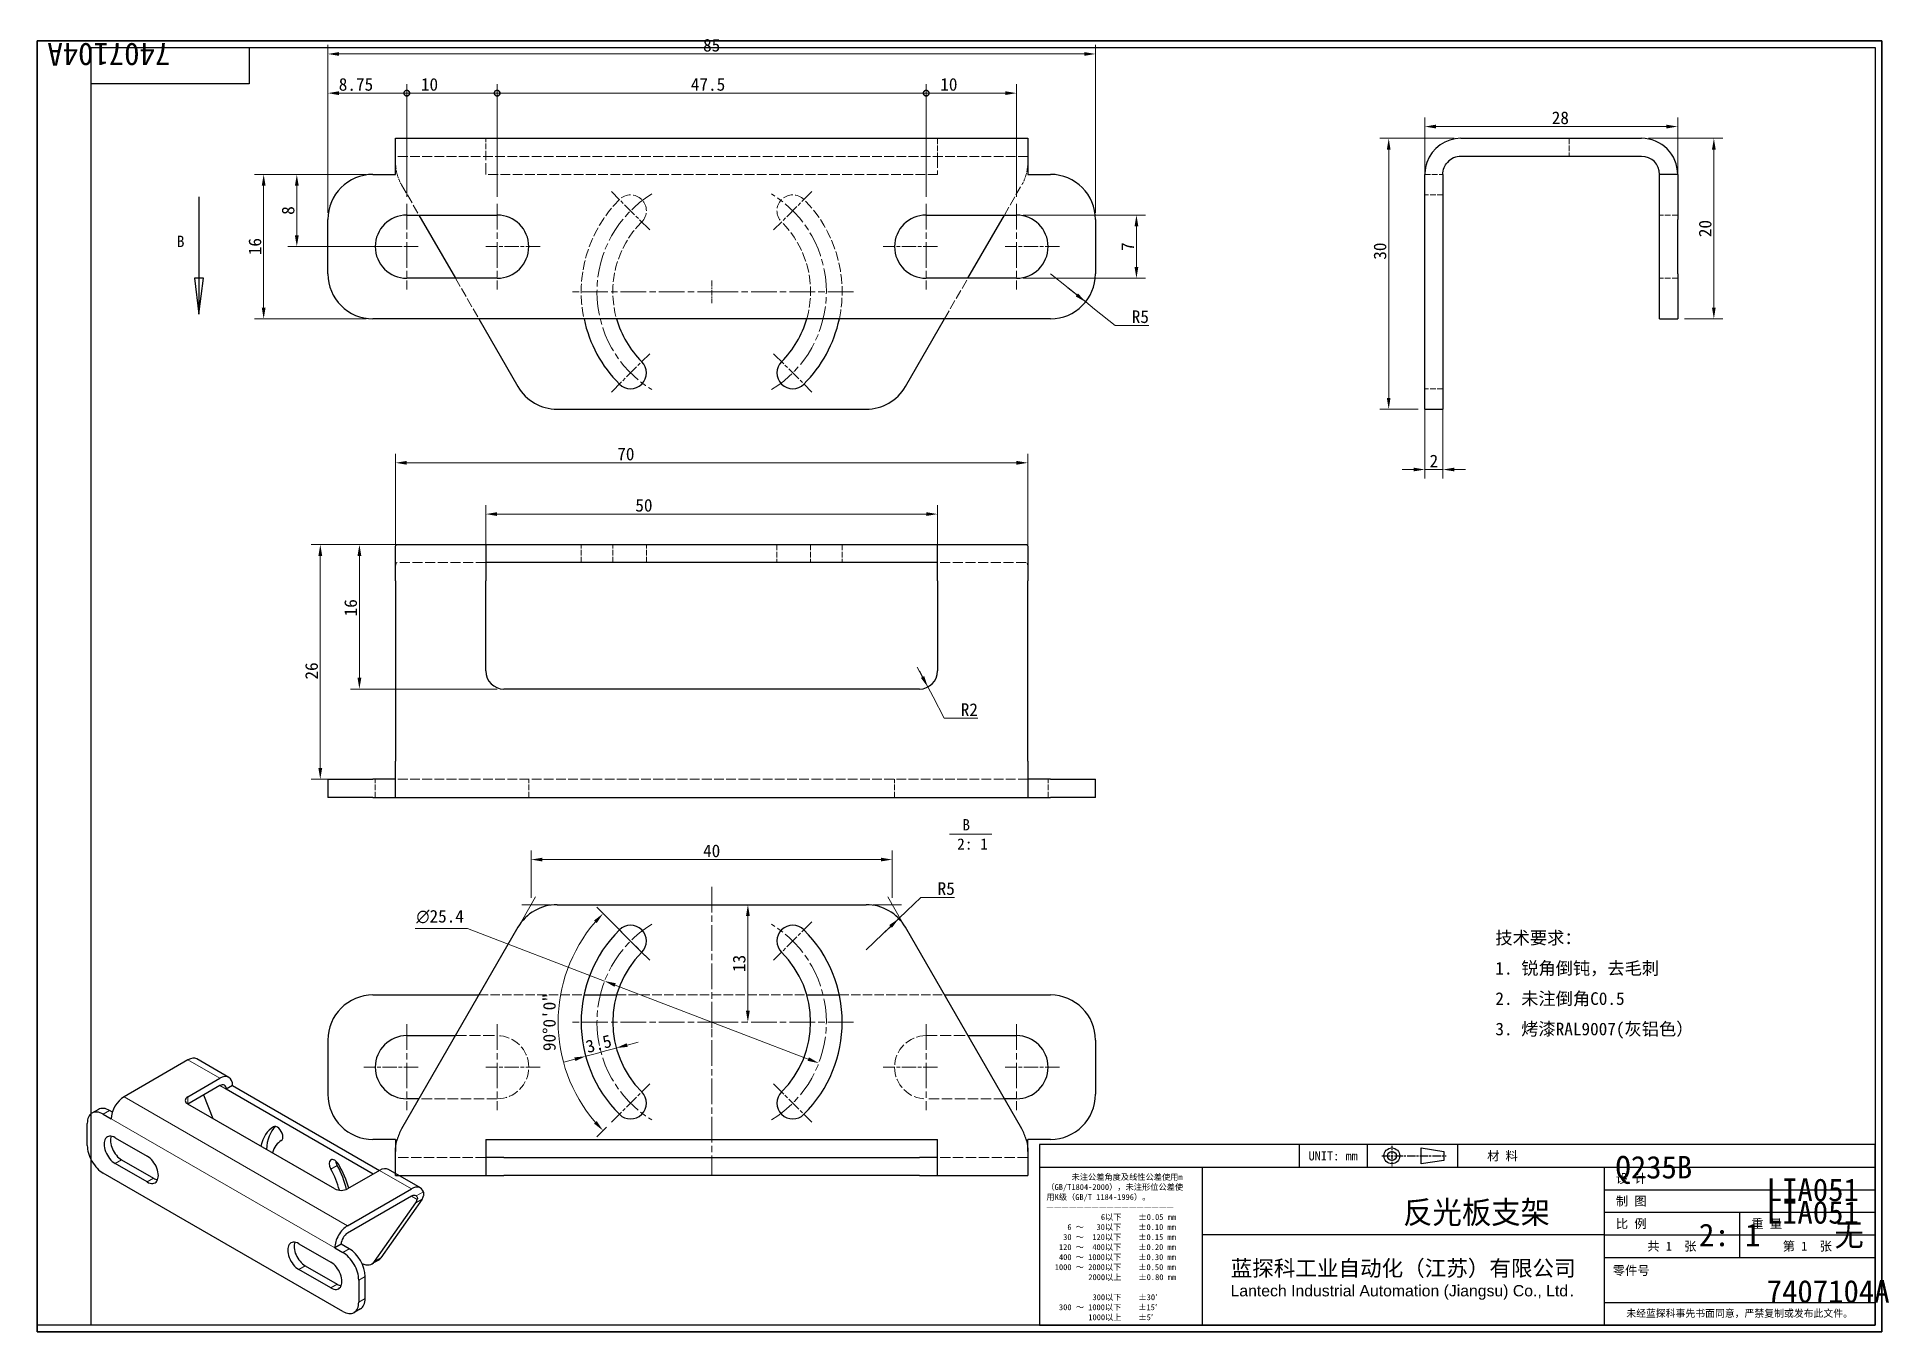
# Model space of a CAD drawing. Header units: millimetres. Extents: x 3 to 208, y 3 to 146.
import ezdxf
from ezdxf.enums import TextEntityAlignment as Align

# ---------------------------------------------------------------- set-up
doc = ezdxf.new("R2018")
doc.units = ezdxf.units.MM
doc.header["$LTSCALE"] = 0.5
doc.linetypes.add('CHAIN', pattern=[0.3543, 0.2362, -0.0295, 0.0591, -0.0295])
doc.linetypes.add('DASHED', pattern=[0.2067, 0.1654, -0.0413])
for name, color, linetype, lineweight in [('1', 7, 'Continuous', 18), ('可见 (ISO)', 7, 'Continuous', 25), ('可见窄的 (ISO)', 7, 'Continuous', 18), ('图框 (ISO)', 7, 'Continuous', 35), ('标题 (ISO)', 7, 'Continuous', 25)]:
    doc.layers.add(name, color=color, linetype=linetype, lineweight=lineweight)
for name, color, linetype, lineweight, true_color in [('中心标记 (ISO)', 1, 'CHAIN', 18, 0xff0000), ('中心线 (ISO)', 1, 'CHAIN', 18, 0xff0000), ('剖切线 (ISO)', 7, 'CHAIN', 25, 0x008000), ('尺寸 (ISO)', 7, 'Continuous', 18, 0x008000), ('符号 (ISO)', 7, 'Continuous', 18, 0x008000), ('隐藏 (ISO)', 5, 'DASHED', 18, 0x0000ff)]:
    doc.layers.add(name, color=color, linetype=linetype, lineweight=lineweight, true_color=true_color)
doc.styles.add('HZ_33', font='simfang.ttf')
doc.styles.get("Standard").update_dxf_attribs({"font": 'simfang.ttf'})
doc.styles.add('文本样式164', font='SimSun.ttf')
doc.styles.add('最新国标', font='simfang.ttf')
doc.styles.add('注释文本 (ISO)', font='simfang.ttf')
doc.dimstyles.new('默认 (GB)', dxfattribs={"dimscale": 0.5, "dimtxt": 2.8, "dimasz": 2.5, "dimexe": 2, "dimexo": 1.5, "dimgap": 0.5, "dimtad": 1, "dimtoh": 1, "dimdsep": 46, "dimtxsty": '最新国标', "dimcen": 0.09, "dimdle": 10, "dimclrd": 256, "dimclre": 256, "dimclrt": 256, "dimaunit": 1, "dimadec": 3, "dimazin": 2, "dimtfac": 0.535714, "dimtdec": 3, "dimtmove": 0, "dimatfit": 3, "dimfxl": 0, "dimtolj": 1, "dimlwd": -1, "dimlwe": -1, "dimarcsym": 0})

msp = doc.modelspace()

# ---------------------------------------------------------------- texts
at = {"layer": '符号 (ISO)', "char_height": 1.25, "attachment_point": 7, "style": 'HZ_33'}
for s, insert in [('B ', (105.4443, 58.3061)), (' 2: 1', (104.0168, 56.1511))]:
    msp.add_mtext(s, dxfattribs=dict(at, insert=insert))
at = {"layer": '符号 (ISO)', "insert": (164.4588, 41.1689), "char_height": 1.4, "width": 35.63041, "attachment_point": 4, "line_spacing_factor": 1.441304, "style": '注释文本 (ISO)'}
msp.add_mtext('\\fFangSong|b0|i0;{\\H1.4000;技术要求：\\P}\\fFangSong|b0|i0;{\\H1.4000;1. 锐角倒钝，去毛刺\\P}\\fFangSong|b0|i0;{\\H1.4000;2. 未注倒角C0.5\\P}\\fFangSong|b0|i0;{\\H1.4000;3. 烤漆RAL9007(灰铝色）}\\fFangSong|b0|i0;{\\H1.0000;\\P}', dxfattribs=at)

# ---------------------------------------------------------------- blocks, each defined once
blk = doc.blocks.new('图框 最新国标')
at = {"layer": '图框 (ISO)'}
for p, q in [((6, 7), (6, 291.5)), ((6, 291.5), (414.5, 291.5)), ((414.5, 291.5), (414.5, 5.5)), ((6, 7), (6, 5.5)), ((6, 7), (6, 5.5)), ((414.5, 5.5), (6, 5.5))]:
    blk.add_line(p, q, dxfattribs=at)
at = {"layer": '图框 (ISO)', "color": 7, "linetype": 'Continuous', "lineweight": 25}
for p, q in [((18, 290), (413, 290)), ((18, 7), (18, 290)), ((18, 290), (413, 290)), ((53, 290), (53, 282)), ((413, 290), (413, 7)), ((413, 290), (413, 7)), ((53, 282), (18, 282)), ((413, 7), (6, 7)), ((413, 7), (18, 7))]:
    blk.add_line(p, q, dxfattribs=at)
at = {"layer": '图框 (ISO)', "lineweight": 30}
blk.add_attdef('零件代号', text='', height=2.5, rotation=180, dxfattribs=at).set_placement((35.5, 286), align=Align.MIDDLE_CENTER)
blk = doc.blocks.new('标题栏 最新国标')
at = {"layer": '标题 (ISO)'}
for p, q in [((381.98, -183.84), (196.98, -183.84)), ((196.98, -183.84), (196.98, -223.84)), ((254.48, -183.84), (254.48, -188.84)), ((269.48, -183.84), (269.48, -188.84)), ((289.48, -183.84), (289.48, -188.84)), ((381.98, -223.84), (381.98, -183.84)), ((383.48, -183.84), (383.48, -225.34)), ((281.48, -188.09), (281.48, -184.59)), ((281.48, -184.59), (286.48, -185.34)), ((286.48, -187.34), (281.48, -188.09)), ((286.48, -185.34), (286.48, -187.34)), ((196.98, -188.84), (381.98, -188.84)), ((232.98, -188.84), (232.98, -223.84)), ((321.98, -188.84), (321.98, -223.84)), ((321.98, -193.84), (381.98, -193.84)), ((321.98, -198.84), (381.98, -198.84)), ((351.98, -198.84), (351.98, -208.84)), ((321.98, -203.84), (232.98, -203.84)), ((321.98, -203.84), (381.98, -203.84)), ((321.98, -208.84), (381.98, -208.84)), ((321.98, -218.84), (381.98, -218.84)), ((196.98, -223.84), (381.98, -223.84)), ((383.48, -225.34), (196.98, -225.34))]:
    blk.add_line(p, q, dxfattribs=at)
at = {"layer": '标题 (ISO)', "linetype": 'CHAIN', "ltscale": 5.000333}
blk.add_line((274.98, -184.09), (274.98, -188.59), dxfattribs=at)
at = {"layer": '标题 (ISO)', "linetype": 'CHAIN', "ltscale": 15.834605}
blk.add_line((272.73, -186.34), (286.98, -186.34), dxfattribs=at)
at = {"layer": '标题 (ISO)'}
for radius in [1.75, 1]:
    blk.add_circle((274.98, -186.34), radius, dxfattribs=at)
at = {"layer": '1', "style": '文本样式164'}
for s, p in [('UNIT: mm', (261.98, -186.34)), ('材 料', (299.48, -186.34)), ('设 计', (327.98, -191.34)), ('制 图', (327.98, -196.34)), ('比 例', (327.98, -201.34)), ('重 量', (357.98, -201.34)), ('共 1  张', (336.98, -206.34)), ('第 1  张', (366.98, -206.34))]:
    blk.add_text(s, height=2, dxfattribs=at).set_placement(p, align=Align.MIDDLE_CENTER)
at = {"layer": '标题 (ISO)', "style": '注释文本 (ISO)'}
for s, insert, char_height, attachment_point, line_spacing_factor in [('\\fSimSun|b0|i0;{\\H1.3000;      未注公差角度及线性公差使用m\\P}\\fSimSun|b0|i0;{\\H1.3000;（GB/T1804-2000），未注形位公差使\\P}\\fSimSun|b0|i0;{\\H1.3000;用K级（GB/T 1184-1996）。\\P}\\fSimSun|b0|i0;{\\H1.3000;—————————————————\\P}\\fSimSun|b0|i0;{\\H1.3000;             6以下    ±0.05 mm\\P}\\fSimSun|b0|i0;{\\H1.3000;     6 ～   30以下    ±0.10 mm\\P}\\fSimSun|b0|i0;{\\H1.3000;    30 ～  120以下    ±0.15 mm\\P}\\fSimSun|b0|i0;{\\H1.3000;   120 ～  400以下    ±0.20 mm\\P}\\fSimSun|b0|i0;{\\H1.3000;   400 ～ 1000以下    ±0.30 mm\\P}\\fSimSun|b0|i0;{\\H1.3000;  1000 ～ 2000以下    ±0.50 mm\\P}\\fSimSun|b0|i0;{\\H1.3000;          2000以上    ±0.80 mm\\P}\\fSimSun|b0|i0;{\\H1.3000;\\P}\\fSimSun|b0|i0;{\\H1.3000;           300以下    ±30′\\P}\\fSimSun|b0|i0;{\\H1.3000;   300 ～ 1000以下    ±15′\\P}\\fSimSun|b0|i0;{\\H1.3000;          1000以上    ±5′}', (198.48, -206.63), 1.3, 4, 1.023913), ('\\pxsm0.94;\\fMicrosoft YaHei|b0|i0;{\\H3.5000;蓝探科工业自动化（江苏）有限公司\\P}\\fArial|b0|i0;{\\H2.5000;Lantech Industrial Automation (Jiangsu) Co., Ltd}\\fFangSong|b0|i0;{\\H2.5000;.}', (277.48, -213.84), 2, 5, 0.978695)]:
    blk.add_mtext(s, dxfattribs=dict(at, insert=insert, char_height=char_height, attachment_point=attachment_point, line_spacing_factor=line_spacing_factor))
at = {"layer": '标题 (ISO)', "attachment_point": 5, "style": '注释文本 (ISO)'}
for s, insert, char_height in [('\\fFangSong|b0|i0;零件号', (327.98, -211.84), 2), ('\\fSimSun|b0|i0;{\\H1.6000;未经蓝探科事先书面同意，严禁复制或发布此文件。}', (351.98, -221.34), 1.6)]:
    blk.add_mtext(s, dxfattribs=dict(at, insert=insert, char_height=char_height))
at = {"layer": '标题 (ISO)', "lineweight": 30, "flags": 104}
for tag, height, p in [('材料', 2, (324.48, -186.34)), ('设计人', 2, (357.98, -191.34)), ('库存编号', 3.5, (277.48, -196.34)), ('设计人', 2, (357.98, -196.34)), ('视图比例', 2, (342.98, -201.34)), ('质量\\P3;', 2, (372.98, -201.34)), ('零件代号', 3.5, (357.98, -213.84))]:
    blk.add_attdef(tag, text='', height=height, dxfattribs=at).set_placement(p, align=Align.MIDDLE_CENTER)
blk = doc.blocks.new('二维转换剖视图0')
at = {"layer": '剖切线 (ISO)', "linetype": 'Continuous'}
for p, q in [((41.84, 256.96), (41.84, 238.96)), ((40.84, 238.96), (41.84, 230.96)), ((42.84, 238.96), (40.84, 238.96)), ((41.84, 238.96), (41.84, 230.96)), ((41.84, 230.96), (42.84, 238.96))]:
    blk.add_line(p, q, dxfattribs=at)
at = {"layer": '剖切线 (ISO)', "linetype": 'Continuous', "flags": 128}
blk.add_lwpolyline([(40.84, 238.96), (41.84, 230.96), (42.84, 238.96), (40.84, 238.96)], dxfattribs=at)
at = {"layer": '剖切线 (ISO)'}
blk.add_solid([(40.84, 238.96), (41.84, 230.96), (42.84, 238.96), (40.84, 238.96)], dxfattribs=at)
at = {"layer": '剖切线 (ISO)', "insert": (36.95, 245.84), "char_height": 2.5, "attachment_point": 7, "style": 'HZ_33'}
blk.add_mtext('B', dxfattribs=at)
blk = doc.blocks.new('_DotSmall')
at = {"color": 0, "linetype": 'ByBlock', "const_width": 0.5}
blk.add_lwpolyline([(-0.0625, 0, 1), (0.0625, 0, 1)], format="xyb", close=True, dxfattribs=at)
blk = doc.blocks.new('*D6')
at = {"layer": 'Defpoints', "color": 0, "transparency": 16777216}
for p in [(43.94, 139.96), (43.94, 127.71), (35.19, 125.96)]:
    blk.add_point(p, dxfattribs=at)
at = {"layer": '尺寸 (ISO)', "color": 116, "true_color": 0x00803f, "transparency": 16777216}
for p, q in [((35.19, 126.71), (35.19, 140.96)), ((36.44, 139.96), (43.94, 139.96)), ((43.94, 128.46), (43.94, 140.96))]:
    blk.add_line(p, q, dxfattribs=at)
blk.add_solid([(36.44, 140.17), (36.44, 139.75), (35.19, 139.96)], dxfattribs=at)
at = {"layer": '尺寸 (ISO)', "color": 116, "true_color": 0x00803f, "transparency": 16777216, "xscale": 1.25, "yscale": 1.25, "zscale": 1.25}
blk.add_blockref('_DotSmall', (43.94, 139.96), dxfattribs=at)
at = {"layer": '尺寸 (ISO)', "transparency": 16777216, "insert": (38.31, 140.92), "char_height": 1.4, "attachment_point": 5, "style": '最新国标'}
blk.add_mtext('\\A1;8.75', dxfattribs=at)
blk = doc.blocks.new('*D8')
at = {"layer": 'Defpoints', "color": 0, "transparency": 16777216}
for p in [(53.94, 139.96), (43.94, 127.71), (53.94, 127.71)]:
    blk.add_point(p, dxfattribs=at)
at = {"layer": '尺寸 (ISO)', "color": 116, "true_color": 0x00803f, "transparency": 16777216}
for p, q in [((43.94, 128.46), (43.94, 140.96)), ((43.94, 139.96), (53.94, 139.96)), ((53.94, 128.46), (53.94, 140.96))]:
    blk.add_line(p, q, dxfattribs=at)
at = {"layer": '尺寸 (ISO)', "color": 116, "true_color": 0x00803f, "transparency": 16777216, "xscale": 1.25, "yscale": 1.25, "zscale": 1.25, "rotation": 180}
blk.add_blockref('_DotSmall', (43.94, 139.96), dxfattribs=at)
at = {"layer": '尺寸 (ISO)', "color": 116, "true_color": 0x00803f, "transparency": 16777216, "xscale": 1.25, "yscale": 1.25, "zscale": 1.25}
blk.add_blockref('_DotSmall', (53.94, 139.96), dxfattribs=at)
at = {"layer": '尺寸 (ISO)', "transparency": 16777216, "insert": (46.45, 140.92), "char_height": 1.4, "attachment_point": 5, "style": '最新国标'}
blk.add_mtext('\\A1;10', dxfattribs=at)
blk = doc.blocks.new('*D9')
at = {"layer": 'Defpoints', "color": 0, "transparency": 16777216}
for p in [(101.44, 139.96), (53.94, 127.71), (101.44, 127.71)]:
    blk.add_point(p, dxfattribs=at)
at = {"layer": '尺寸 (ISO)', "color": 116, "true_color": 0x00803f, "transparency": 16777216}
for p, q in [((53.94, 128.46), (53.94, 140.96)), ((53.94, 139.96), (101.44, 139.96)), ((101.44, 128.46), (101.44, 140.96))]:
    blk.add_line(p, q, dxfattribs=at)
at = {"layer": '尺寸 (ISO)', "color": 116, "true_color": 0x00803f, "transparency": 16777216, "xscale": 1.25, "yscale": 1.25, "zscale": 1.25, "rotation": 180}
blk.add_blockref('_DotSmall', (53.94, 139.96), dxfattribs=at)
at = {"layer": '尺寸 (ISO)', "color": 116, "true_color": 0x00803f, "transparency": 16777216, "xscale": 1.25, "yscale": 1.25, "zscale": 1.25}
blk.add_blockref('_DotSmall', (101.44, 139.96), dxfattribs=at)
at = {"layer": '尺寸 (ISO)', "transparency": 16777216, "insert": (77.29, 140.92), "char_height": 1.4, "attachment_point": 5, "style": '最新国标'}
blk.add_mtext('\\A1;47.5', dxfattribs=at)
blk = doc.blocks.new('*D10')
at = {"layer": 'Defpoints', "color": 0, "transparency": 16777216}
for p in [(111.44, 139.96), (101.44, 127.71), (111.44, 127.71)]:
    blk.add_point(p, dxfattribs=at)
at = {"layer": '尺寸 (ISO)', "color": 116, "true_color": 0x00803f, "transparency": 16777216}
for p, q in [((101.44, 128.46), (101.44, 140.96)), ((101.44, 139.96), (110.19, 139.96)), ((111.44, 128.46), (111.44, 140.96))]:
    blk.add_line(p, q, dxfattribs=at)
blk.add_solid([(110.19, 140.17), (110.19, 139.75), (111.44, 139.96)], dxfattribs=at)
at = {"layer": '尺寸 (ISO)', "color": 116, "true_color": 0x00803f, "transparency": 16777216, "xscale": 1.25, "yscale": 1.25, "zscale": 1.25, "rotation": 180}
blk.add_blockref('_DotSmall', (101.44, 139.96), dxfattribs=at)
at = {"layer": '尺寸 (ISO)', "transparency": 16777216, "insert": (103.95, 140.92), "char_height": 1.4, "attachment_point": 5, "style": '最新国标'}
blk.add_mtext('\\A1;10', dxfattribs=at)
blk = doc.blocks.new('*D11')
at = {"layer": 'Defpoints', "color": 0, "transparency": 16777216}
for p in [(120.19, 144.3), (35.19, 125.96), (120.19, 125.96)]:
    blk.add_point(p, dxfattribs=at)
at = {"layer": '尺寸 (ISO)', "color": 116, "true_color": 0x00803f, "transparency": 16777216}
for p, q in [((35.19, 126.71), (35.19, 145.3)), ((36.44, 144.3), (118.94, 144.3)), ((120.19, 126.71), (120.19, 145.3))]:
    blk.add_line(p, q, dxfattribs=at)
for points in [[(36.44, 144.51), (36.44, 144.09), (35.19, 144.3)], [(118.94, 144.51), (118.94, 144.09), (120.19, 144.3)]]:
    blk.add_solid(points, dxfattribs=at)
at = {"layer": '尺寸 (ISO)', "transparency": 16777216, "insert": (77.69, 145.26), "char_height": 1.4, "attachment_point": 5, "style": '最新国标'}
blk.add_mtext('\\A1;85', dxfattribs=at)
blk = doc.blocks.new('*D12')
at = {"layer": 'Defpoints', "color": 0, "transparency": 16777216}
for p in [(160.65, 134.96), (152.65, 104.96), (156.65, 104.96)]:
    blk.add_point(p, dxfattribs=at)
at = {"layer": '尺寸 (ISO)', "color": 116, "true_color": 0x00803f, "transparency": 16777216}
for p, q in [((159.9, 134.96), (151.65, 134.96)), ((152.65, 133.71), (152.65, 106.21)), ((155.9, 104.96), (151.65, 104.96))]:
    blk.add_line(p, q, dxfattribs=at)
for points in [[(152.44, 133.71), (152.85, 133.71), (152.65, 134.96)], [(152.44, 106.21), (152.85, 106.21), (152.65, 104.96)]]:
    blk.add_solid(points, dxfattribs=at)
at = {"layer": '尺寸 (ISO)', "transparency": 16777216, "insert": (151.69, 122.46), "char_height": 1.4, "attachment_point": 5, "rotation": 90, "style": '最新国标'}
blk.add_mtext('\\A1;30', dxfattribs=at)
blk = doc.blocks.new('*D13')
at = {"layer": 'Defpoints', "color": 0, "transparency": 16777216}
for p in [(184.65, 136.26), (156.65, 129.8), (184.65, 125.96)]:
    blk.add_point(p, dxfattribs=at)
at = {"layer": '尺寸 (ISO)', "color": 116, "true_color": 0x00803f, "transparency": 16777216}
for p, q in [((156.65, 130.55), (156.65, 137.26)), ((157.9, 136.26), (183.4, 136.26)), ((184.65, 126.71), (184.65, 137.26))]:
    blk.add_line(p, q, dxfattribs=at)
for points in [[(157.9, 136.47), (157.9, 136.05), (156.65, 136.26)], [(183.4, 136.47), (183.4, 136.05), (184.65, 136.26)]]:
    blk.add_solid(points, dxfattribs=at)
at = {"layer": '尺寸 (ISO)', "transparency": 16777216, "insert": (171.65, 137.22), "char_height": 1.4, "attachment_point": 5, "style": '最新国标'}
blk.add_mtext('\\A1;28', dxfattribs=at)
blk = doc.blocks.new('*D14')
at = {"layer": 'Defpoints', "color": 0, "transparency": 16777216}
for p in [(180.65, 134.96), (184.65, 114.96), (188.65, 114.96)]:
    blk.add_point(p, dxfattribs=at)
at = {"layer": '尺寸 (ISO)', "color": 116, "true_color": 0x00803f, "transparency": 16777216}
for p, q in [((181.4, 134.96), (189.65, 134.96)), ((188.65, 133.71), (188.65, 116.21)), ((185.4, 114.96), (189.65, 114.96))]:
    blk.add_line(p, q, dxfattribs=at)
for points in [[(188.44, 133.71), (188.85, 133.71), (188.65, 134.96)], [(188.44, 116.21), (188.85, 116.21), (188.65, 114.96)]]:
    blk.add_solid(points, dxfattribs=at)
at = {"layer": '尺寸 (ISO)', "transparency": 16777216, "insert": (187.69, 124.96), "char_height": 1.4, "attachment_point": 5, "rotation": 90, "style": '最新国标'}
blk.add_mtext('\\A1;20', dxfattribs=at)
blk = doc.blocks.new('*D15')
at = {"layer": 'Defpoints', "color": 0, "transparency": 16777216}
for p in [(156.65, 107.46), (158.65, 107.46), (158.65, 98.27)]:
    blk.add_point(p, dxfattribs=at)
at = {"layer": '尺寸 (ISO)', "color": 116, "true_color": 0x00803f, "transparency": 16777216}
for p, q in [((156.65, 106.71), (156.65, 97.27)), ((158.65, 106.71), (158.65, 97.27)), ((155.4, 98.27), (154.15, 98.27)), ((156.65, 98.27), (158.65, 98.27)), ((159.9, 98.27), (161.15, 98.27))]:
    blk.add_line(p, q, dxfattribs=at)
for points in [[(155.4, 98.48), (155.4, 98.07), (156.65, 98.27)], [(159.9, 98.48), (159.9, 98.07), (158.65, 98.27)]]:
    blk.add_solid(points, dxfattribs=at)
at = {"layer": '尺寸 (ISO)', "transparency": 16777216, "insert": (157.65, 99.22), "char_height": 1.4, "attachment_point": 5, "style": '最新国标'}
blk.add_mtext('\\A1;2', dxfattribs=at)
blk = doc.blocks.new('*D16')
at = {"layer": 'Defpoints', "color": 0, "transparency": 16777216}
for p in [(115.19, 119.96), (119.1, 116.83)]:
    blk.add_point(p, dxfattribs=at)
at = {"layer": '尺寸 (ISO)', "color": 116, "true_color": 0x00803f, "transparency": 16777216}
for p, q in [((115.19, 119.96), (119.1, 116.83)), ((118.12, 117.62), (117.14, 118.4)), ((119.1, 116.83), (120.07, 116.05)), ((122.35, 114.23), (120.07, 116.05)), ((126.08, 114.23), (122.35, 114.23))]:
    blk.add_line(p, q, dxfattribs=at)
blk.add_solid([(118.25, 117.78), (117.99, 117.45), (119.1, 116.83)], dxfattribs=at)
at = {"layer": '尺寸 (ISO)', "transparency": 16777216, "insert": (125.15, 115.19), "char_height": 1.4, "attachment_point": 5, "style": '最新国标'}
blk.add_mtext('\\A1;R5', dxfattribs=at)
blk = doc.blocks.new('*D17')
at = {"layer": 'Defpoints', "color": 0, "transparency": 16777216}
for p in [(111.44, 126.46), (111.44, 119.46), (124.72, 119.46)]:
    blk.add_point(p, dxfattribs=at)
at = {"layer": '尺寸 (ISO)', "color": 116, "true_color": 0x00803f, "transparency": 16777216}
for p, q in [((112.19, 126.46), (125.72, 126.46)), ((124.72, 125.21), (124.72, 120.71)), ((112.19, 119.46), (125.72, 119.46))]:
    blk.add_line(p, q, dxfattribs=at)
for points in [[(124.51, 125.21), (124.93, 125.21), (124.72, 126.46)], [(124.51, 120.71), (124.93, 120.71), (124.72, 119.46)]]:
    blk.add_solid(points, dxfattribs=at)
at = {"layer": '尺寸 (ISO)', "transparency": 16777216, "insert": (123.76, 122.96), "char_height": 1.4, "attachment_point": 5, "rotation": 90, "style": '最新国标'}
blk.add_mtext('\\A1;7', dxfattribs=at)
blk = doc.blocks.new('*D18')
at = {"layer": 'Defpoints', "color": 0, "transparency": 16777216}
for p in [(40.19, 130.96), (31.76, 122.96), (43.94, 122.96)]:
    blk.add_point(p, dxfattribs=at)
at = {"layer": '尺寸 (ISO)', "color": 116, "true_color": 0x00803f, "transparency": 16777216}
for p, q in [((39.44, 130.96), (30.76, 130.96)), ((31.76, 129.71), (31.76, 124.21)), ((43.19, 122.96), (30.76, 122.96))]:
    blk.add_line(p, q, dxfattribs=at)
for points in [[(31.55, 129.71), (31.97, 129.71), (31.76, 130.96)], [(31.55, 124.21), (31.97, 124.21), (31.76, 122.96)]]:
    blk.add_solid(points, dxfattribs=at)
at = {"layer": '尺寸 (ISO)', "transparency": 16777216, "insert": (30.8, 126.96), "char_height": 1.4, "attachment_point": 5, "rotation": 90, "style": '最新国标'}
blk.add_mtext('\\A1;8', dxfattribs=at)
blk = doc.blocks.new('*D19')
at = {"layer": 'Defpoints', "color": 0, "transparency": 16777216}
for p in [(112.69, 99.02), (42.69, 85.96), (112.69, 85.96)]:
    blk.add_point(p, dxfattribs=at)
at = {"layer": '尺寸 (ISO)', "color": 116, "true_color": 0x00803f, "transparency": 16777216}
for p, q in [((42.69, 86.71), (42.69, 100.02)), ((43.94, 99.02), (111.44, 99.02)), ((112.69, 86.71), (112.69, 100.02))]:
    blk.add_line(p, q, dxfattribs=at)
for points in [[(43.94, 99.23), (43.94, 98.81), (42.69, 99.02)], [(111.44, 99.23), (111.44, 98.81), (112.69, 99.02)]]:
    blk.add_solid(points, dxfattribs=at)
at = {"layer": '尺寸 (ISO)', "transparency": 16777216, "insert": (68.19, 99.98), "char_height": 1.4, "attachment_point": 5, "style": '最新国标'}
blk.add_mtext('\\A1;70', dxfattribs=at)
blk = doc.blocks.new('*D20')
at = {"layer": 'Defpoints', "color": 0, "transparency": 16777216}
for p in [(52.69, 89.96), (38.69, 73.96), (54.69, 73.96)]:
    blk.add_point(p, dxfattribs=at)
at = {"layer": '尺寸 (ISO)', "color": 116, "true_color": 0x00803f, "transparency": 16777216}
for p, q in [((51.94, 89.96), (37.69, 89.96)), ((38.69, 88.71), (38.69, 75.21)), ((53.94, 73.96), (37.69, 73.96))]:
    blk.add_line(p, q, dxfattribs=at)
for points in [[(38.48, 88.71), (38.9, 88.71), (38.69, 89.96)], [(38.48, 75.21), (38.9, 75.21), (38.69, 73.96)]]:
    blk.add_solid(points, dxfattribs=at)
at = {"layer": '尺寸 (ISO)', "transparency": 16777216, "insert": (37.73, 82.96), "char_height": 1.4, "attachment_point": 5, "rotation": 90, "style": '最新国标'}
blk.add_mtext('\\A1;16', dxfattribs=at)
blk = doc.blocks.new('*D21')
at = {"layer": 'Defpoints', "color": 0, "transparency": 16777216}
for p in [(102.69, 93.34), (52.69, 85.96), (102.69, 85.96)]:
    blk.add_point(p, dxfattribs=at)
at = {"layer": '尺寸 (ISO)', "color": 116, "true_color": 0x00803f, "transparency": 16777216}
for p, q in [((52.69, 86.71), (52.69, 94.34)), ((102.69, 86.71), (102.69, 94.34)), ((53.94, 93.34), (101.44, 93.34))]:
    blk.add_line(p, q, dxfattribs=at)
for points in [[(53.94, 93.55), (53.94, 93.13), (52.69, 93.34)], [(101.44, 93.55), (101.44, 93.13), (102.69, 93.34)]]:
    blk.add_solid(points, dxfattribs=at)
at = {"layer": '尺寸 (ISO)', "transparency": 16777216, "insert": (70.19, 94.3), "char_height": 1.4, "attachment_point": 5, "style": '最新国标'}
blk.add_mtext('\\A1;50', dxfattribs=at)
blk = doc.blocks.new('*D22')
at = {"layer": 'Defpoints', "color": 0, "transparency": 16777216}
for p in [(97.69, 55.07), (57.69, 50.07), (97.69, 50.07)]:
    blk.add_point(p, dxfattribs=at)
at = {"layer": '尺寸 (ISO)', "color": 116, "true_color": 0x00803f, "transparency": 16777216}
for p, q in [((57.69, 50.82), (57.69, 56.07)), ((97.69, 50.82), (97.69, 56.07)), ((58.94, 55.07), (96.44, 55.07))]:
    blk.add_line(p, q, dxfattribs=at)
for points in [[(58.94, 55.28), (58.94, 54.87), (57.69, 55.07)], [(96.44, 55.28), (96.44, 54.87), (97.69, 55.07)]]:
    blk.add_solid(points, dxfattribs=at)
at = {"layer": '尺寸 (ISO)', "transparency": 16777216, "insert": (77.69, 56.03), "char_height": 1.4, "attachment_point": 5, "style": '最新国标'}
blk.add_mtext('\\A1;40', dxfattribs=at)
blk = doc.blocks.new('*D23')
at = {"layer": 'Defpoints', "color": 0, "transparency": 16777216}
for p in [(40.19, 130.96), (28.09, 114.96), (40.19, 114.96)]:
    blk.add_point(p, dxfattribs=at)
at = {"layer": '尺寸 (ISO)', "color": 116, "true_color": 0x00803f, "transparency": 16777216}
for p, q in [((39.44, 130.96), (27.09, 130.96)), ((28.09, 129.71), (28.09, 116.21)), ((39.44, 114.96), (27.09, 114.96))]:
    blk.add_line(p, q, dxfattribs=at)
for points in [[(27.88, 129.71), (28.3, 129.71), (28.09, 130.96)], [(27.88, 116.21), (28.3, 116.21), (28.09, 114.96)]]:
    blk.add_solid(points, dxfattribs=at)
at = {"layer": '尺寸 (ISO)', "transparency": 16777216, "insert": (27.13, 122.96), "char_height": 1.4, "attachment_point": 5, "rotation": 90, "style": '最新国标'}
blk.add_mtext('\\A1;16', dxfattribs=at)
blk = doc.blocks.new('*D24')
at = {"layer": 'Defpoints', "color": 0, "transparency": 16777216}
for p in [(100.69, 75.96), (101.62, 74.19)]:
    blk.add_point(p, dxfattribs=at)
at = {"layer": '尺寸 (ISO)', "color": 116, "true_color": 0x00803f, "transparency": 16777216}
for p, q in [((101.04, 75.29), (100.46, 76.4)), ((100.69, 75.96), (101.62, 74.19)), ((101.62, 74.19), (102.2, 73.08)), ((103.42, 70.73), (102.2, 73.08)), ((107.15, 70.73), (103.42, 70.73))]:
    blk.add_line(p, q, dxfattribs=at)
blk.add_solid([(101.22, 75.39), (100.85, 75.2), (101.62, 74.19)], dxfattribs=at)
at = {"layer": '尺寸 (ISO)', "transparency": 16777216, "insert": (106.22, 71.68), "char_height": 1.4, "attachment_point": 5, "style": '最新国标'}
blk.add_mtext('\\A1;R2', dxfattribs=at)
blk = doc.blocks.new('*D25')
at = {"layer": 'Defpoints', "color": 0, "transparency": 16777216}
for p in [(52.69, 89.96), (34.36, 63.96), (42.69, 63.96)]:
    blk.add_point(p, dxfattribs=at)
at = {"layer": '尺寸 (ISO)', "color": 116, "true_color": 0x00803f, "transparency": 16777216}
for p, q in [((51.94, 89.96), (33.36, 89.96)), ((34.36, 88.71), (34.36, 65.21)), ((41.94, 63.96), (33.36, 63.96))]:
    blk.add_line(p, q, dxfattribs=at)
for points in [[(34.15, 88.71), (34.57, 88.71), (34.36, 89.96)], [(34.15, 65.21), (34.57, 65.21), (34.36, 63.96)]]:
    blk.add_solid(points, dxfattribs=at)
at = {"layer": '尺寸 (ISO)', "transparency": 16777216, "insert": (33.4, 75.96), "char_height": 1.4, "attachment_point": 5, "rotation": 90, "style": '最新国标'}
blk.add_mtext('\\A1;26', dxfattribs=at)
blk = doc.blocks.new('*D26')
at = {"layer": 'Defpoints', "color": 0, "transparency": 16777216}
for p in [(98.41, 48.54), (94.8, 45.07)]:
    blk.add_point(p, dxfattribs=at)
at = {"layer": '尺寸 (ISO)', "color": 116, "true_color": 0x00803f, "transparency": 16777216}
for p, q in [((98.41, 48.54), (99.31, 49.4)), ((100.86, 50.89), (99.31, 49.4)), ((104.59, 50.89), (100.86, 50.89)), ((94.8, 45.07), (98.41, 48.54)), ((97.51, 47.67), (96.61, 46.81))]:
    blk.add_line(p, q, dxfattribs=at)
blk.add_solid([(97.36, 47.82), (97.65, 47.52), (98.41, 48.54)], dxfattribs=at)
at = {"layer": '尺寸 (ISO)', "transparency": 16777216, "insert": (103.66, 51.85), "char_height": 1.4, "attachment_point": 5, "style": '最新国标'}
blk.add_mtext('\\A1;R5', dxfattribs=at)
blk = doc.blocks.new('*D27')
at = {"layer": 'Defpoints', "color": 0, "transparency": 16777216}
for p in [(65.83, 41.62), (89.55, 32.53)]:
    blk.add_point(p, dxfattribs=at)
at = {"layer": '尺寸 (ISO)', "color": 116, "true_color": 0x00803f, "transparency": 16777216}
for p, q in [((50.64, 47.45), (44.87, 47.45)), ((65.83, 41.62), (50.64, 47.45)), ((88.38, 32.98), (67, 41.17))]:
    blk.add_line(p, q, dxfattribs=at)
for points in [[(67.08, 41.37), (66.93, 40.98), (65.83, 41.62)], [(88.46, 33.17), (88.31, 32.78), (89.55, 32.53)]]:
    blk.add_solid(points, dxfattribs=at)
at = {"layer": '尺寸 (ISO)', "transparency": 16777216, "insert": (47.63, 48.75), "char_height": 1.4, "attachment_point": 5, "style": '最新国标'}
blk.add_mtext('\\A1;\\fAIGDT|b0|i0;n\\fFangSong|b0|i0;25.4', dxfattribs=at)
blk = doc.blocks.new('*D28')
at = {"layer": 'Defpoints', "color": 0, "transparency": 16777216}
for p in [(63.75, 33.29), (67.12, 34.2), (67.12, 34.2)]:
    blk.add_point(p, dxfattribs=at)
at = {"layer": '尺寸 (ISO)', "color": 116, "true_color": 0x00803f, "transparency": 16777216}
for p, q in [((68.33, 34.53), (69.54, 34.86)), ((62.54, 32.96), (61.33, 32.63)), ((63.75, 33.29), (64.95, 33.61)), ((64.95, 33.61), (65.92, 33.88)), ((67.12, 34.2), (65.92, 33.88))]:
    blk.add_line(p, q, dxfattribs=at)
for points in [[(62.49, 33.16), (62.6, 32.76), (63.75, 33.29)], [(68.28, 34.73), (68.39, 34.33), (67.12, 34.2)]]:
    blk.add_solid(points, dxfattribs=at)
at = {"layer": '尺寸 (ISO)', "transparency": 16777216, "insert": (65.18, 34.67), "char_height": 1.4, "attachment_point": 5, "rotation": 15.2007, "style": '最新国标'}
blk.add_mtext('\\A1;3.5', dxfattribs=at)
blk = doc.blocks.new('*D29')
at = {"layer": 'Defpoints', "color": 0, "transparency": 16777216}
for p in [(70.83, 43.93), (61.27, 41.47), (77.69, 37.07), (66.59, 25.97)]:
    blk.add_point(p, dxfattribs=at)
at = {"layer": '尺寸 (ISO)', "color": 116, "true_color": 0x00803f, "transparency": 16777216}
for p, q in [((70.3, 44.46), (64.96, 49.8)), ((66.06, 25.44), (64.96, 24.35))]:
    blk.add_line(p, q, dxfattribs=at)
blk.add_arc((77.69, 37.07), 17, 139.2139, 220.7861, dxfattribs=at)
for points in [[(64.67, 48.32), (64.97, 48.04), (65.67, 49.1)], [(64.97, 26.11), (64.67, 25.83), (65.67, 25.05)]]:
    blk.add_solid(points, dxfattribs=at)
at = {"layer": '尺寸 (ISO)', "transparency": 16777216, "insert": (59.73, 37.07), "char_height": 1.4, "attachment_point": 5, "rotation": 90, "style": '最新国标'}
blk.add_mtext('\\A1;90°0\'0"', dxfattribs=at)
blk = doc.blocks.new('*D30')
at = {"layer": 'Defpoints', "color": 0, "transparency": 16777216}
for p in [(81.7, 50.07), (77.69, 37.07), (81.7, 37.07)]:
    blk.add_point(p, dxfattribs=at)
at = {"layer": '尺寸 (ISO)', "color": 116, "true_color": 0x00803f, "transparency": 16777216}
blk.add_line((81.7, 48.82), (81.7, 38.32), dxfattribs=at)
for points in [[(81.49, 48.82), (81.91, 48.82), (81.7, 50.07)], [(81.49, 38.32), (81.91, 38.32), (81.7, 37.07)]]:
    blk.add_solid(points, dxfattribs=at)
at = {"layer": '尺寸 (ISO)', "transparency": 16777216, "insert": (80.74, 43.57), "char_height": 1.4, "attachment_point": 5, "rotation": 90, "style": '最新国标'}
blk.add_mtext('\\A1;13', dxfattribs=at)

# ---------------------------------------------------------------- dimensions: what is measured, and where the dimension line sits
at = {"layer": '尺寸 (ISO)', "color": 116, "true_color": 0x00803f}
for base, p1, p2, angle, override, picture, middle in [((120.1918, 144.3001), (35.1918, 125.9581), (120.1918, 125.9581), 180, {"dimgap": 0.5, "dimtoh": 0, "dimdec": 2, "dimtol": 0, "dimlim": 0, "dimtp": 0, "dimtm": 0, "dimtdec": 3, "dimtofl": 0, "dimatfit": 1}, '*D11', (77.6918, 144.3001)), ((43.9418, 139.9581), (35.1918, 125.9581), (43.9418, 127.7081), 180, {"dimgap": 0.5, "dimtoh": 0, "dimdec": 2, "dimblk2": 'DotSmall', "dimsah": 1, "dimdle": 0, "dimtol": 0, "dimlim": 0, "dimtp": 0, "dimtm": 0, "dimtdec": 3, "dimtofl": 0, "dimatfit": 1}, '*D6', (38.3118, 139.9581)), ((53.9418, 139.9581), (43.9418, 127.7081), (53.9418, 127.7081), 180, {"dimgap": 0.5, "dimtoh": 0, "dimdec": 2, "dimblk1": 'DotSmall', "dimblk2": 'DotSmall', "dimsah": 1, "dimdle": 0, "dimtol": 0, "dimlim": 0, "dimtp": 0, "dimtm": 0, "dimtdec": 3, "dimtofl": 0, "dimatfit": 1}, '*D8', (46.4468, 139.9581)), ((101.4418, 139.9581), (53.9418, 127.7081), (101.4418, 127.7081), 180, {"dimgap": 0.5, "dimtoh": 0, "dimdec": 2, "dimblk1": 'DotSmall', "dimblk2": 'DotSmall', "dimsah": 1, "dimdle": 0, "dimtol": 0, "dimlim": 0, "dimtp": 0, "dimtm": 0, "dimtdec": 3, "dimtofl": 0, "dimatfit": 1}, '*D9', (77.2933, 139.9581)), ((111.4418, 139.9581), (101.4418, 127.7081), (111.4418, 127.7081), 180, {"dimgap": 0.5, "dimtoh": 0, "dimdec": 2, "dimblk1": 'DotSmall', "dimsah": 1, "dimdle": 0, "dimtol": 0, "dimlim": 0, "dimtp": 0, "dimtm": 0, "dimtdec": 3, "dimtofl": 0, "dimatfit": 1}, '*D10', (103.9468, 139.9581)), ((184.6459, 136.2623), (156.6459, 129.7984), (184.6459, 125.9581), 180, {"dimgap": 0.5, "dimtoh": 0, "dimdec": 2, "dimtol": 0, "dimlim": 0, "dimtp": 0, "dimtm": 0, "dimtdec": 3, "dimtofl": 0, "dimatfit": 1}, '*D13', (171.6459, 136.2623)), ((152.6459, 104.9581), (160.6459, 134.9581), (156.6459, 104.9581), 270, {"dimgap": 0.5, "dimtoh": 0, "dimdec": 2, "dimtol": 0, "dimlim": 0, "dimtp": 0, "dimtm": 0, "dimtdec": 3, "dimtofl": 0, "dimatfit": 1}, '*D12', (152.6459, 122.4581)), ((188.6459, 114.9581), (180.6459, 134.9581), (184.6459, 114.9581), 270, {"dimgap": 0.5, "dimtoh": 0, "dimdec": 2, "dimtol": 0, "dimlim": 0, "dimtp": 0, "dimtm": 0, "dimtdec": 3, "dimtofl": 0, "dimatfit": 1}, '*D14', (188.6459, 124.9581)), ((28.0899, 114.9581), (40.1918, 130.9581), (40.1918, 114.9581), 270, {"dimgap": 0.5, "dimtoh": 0, "dimdec": 2, "dimtol": 0, "dimlim": 0, "dimtp": 0, "dimtm": 0, "dimtdec": 3, "dimtofl": 0, "dimatfit": 1}, '*D23', (28.0899, 122.9581)), ((31.7571, 122.9581), (40.1918, 130.9581), (43.9418, 122.9581), 270, {"dimgap": 0.5, "dimtoh": 0, "dimdec": 2, "dimtol": 0, "dimlim": 0, "dimtp": 0, "dimtm": 0, "dimtdec": 3, "dimtofl": 0, "dimatfit": 1}, '*D18', (31.7571, 126.9581)), ((124.7182, 119.4581), (111.4418, 126.4581), (111.4418, 119.4581), 90, {"dimgap": 0.5, "dimtoh": 0, "dimdec": 2, "dimtol": 0, "dimlim": 0, "dimtp": 0, "dimtm": 0, "dimtdec": 3, "dimtofl": 0, "dimatfit": 1}, '*D17', (124.7182, 122.9581)), ((112.6918, 99.018), (42.6918, 85.9598), (112.6918, 85.9598), 180, {"dimgap": 0.5, "dimtoh": 0, "dimdec": 2, "dimtol": 0, "dimlim": 0, "dimtp": 0, "dimtm": 0, "dimtdec": 3, "dimtofl": 0, "dimatfit": 1}, '*D19', (68.1918, 99.018)), ((102.6918, 93.3422), (52.6918, 85.9598), (102.6918, 85.9598), 180, {"dimgap": 0.5, "dimtoh": 0, "dimdec": 2, "dimtol": 0, "dimlim": 0, "dimtp": 0, "dimtm": 0, "dimtdec": 3, "dimtofl": 0, "dimatfit": 1}, '*D21', (70.1918, 93.3422)), ((34.3613, 63.9598), (52.6918, 89.9598), (42.6918, 63.9598), 270, {"dimgap": 0.5, "dimtoh": 0, "dimdec": 2, "dimtol": 0, "dimlim": 0, "dimtp": 0, "dimtm": 0, "dimtdec": 3, "dimtofl": 0, "dimatfit": 1}, '*D25', (34.3613, 75.9598)), ((38.6918, 73.9598), (52.6918, 89.9598), (54.6918, 73.9598), 270, {"dimgap": 0.5, "dimtoh": 0, "dimdec": 2, "dimtol": 0, "dimlim": 0, "dimtp": 0, "dimtm": 0, "dimtdec": 3, "dimtofl": 0, "dimatfit": 1}, '*D20', (38.6918, 82.9598)), ((97.6918, 55.0746), (57.6918, 50.0746), (97.6918, 50.0746), 180, {"dimgap": 0.5, "dimtoh": 0, "dimdec": 2, "dimtol": 0, "dimlim": 0, "dimtp": 0, "dimtm": 0, "dimtdec": 3, "dimtofl": 0, "dimatfit": 1}, '*D22', (77.6918, 55.0746)), ((81.7021, 37.0746), (81.7021, 50.0746), (77.6918, 37.0746), 270, {"dimgap": 0.5, "dimtoh": 0, "dimdec": 2, "dimse1": 1, "dimse2": 1, "dimtol": 0, "dimlim": 0, "dimtp": 0, "dimtm": 0, "dimtdec": 3, "dimtofl": 0, "dimatfit": 1}, '*D30', (81.7021, 43.5746)), ((67.1249, 34.2035), (63.7474, 33.2858), (67.1249, 34.2035), 195.200725, {"dimgap": 0.5, "dimtoh": 0, "dimdec": 2, "dimse1": 1, "dimse2": 1, "dimtol": 0, "dimlim": 0, "dimtp": 0, "dimtm": 0, "dimtdec": 3, "dimtofl": 0}, '*D28', (65.4361, 33.7447))]:
    dim = msp.add_linear_dim(base=base, p1=p1, p2=p2, angle=angle, dimstyle='默认 (GB)', override=override, dxfattribs=at)
    dim.commit()
    dim.dimension.update_dxf_attribs({"geometry": picture, "text_midpoint": middle, "dimtype": 160})
for center, mpoint, picture, middle in [((115.1918, 119.9581), (119.0961, 116.8346), '*D16', (125.1479, 114.2315)), ((100.6918, 75.9598), (101.6172, 74.1867), '*D24', (106.2217, 70.7251)), ((94.804, 45.0746), (98.411, 48.5373), '*D26', (103.6576, 50.8879))]:
    dim = msp.add_radius_dim(center=center, mpoint=mpoint, dimstyle='默认 (GB)', override={"dimgap": 0.5, "dimtih": 1, "dimdec": 2, "dimlfac": 1, "dimcen": 0, "dimtol": 0, "dimlim": 0, "dimtp": 0, "dimtm": 0, "dimtdec": 3}, dxfattribs=at)
    dim.commit()
    dim.dimension.update_dxf_attribs({"geometry": picture, "text_midpoint": middle, "dimtype": 164})
dim = msp.add_linear_dim(base=(158.6459, 98.2735), p1=(156.6459, 107.4595), p2=(158.6459, 107.4595), dimstyle='默认 (GB)', override={"dimgap": 0.5, "dimtoh": 0, "dimdec": 2, "dimtol": 0, "dimlim": 0, "dimtp": 0, "dimtm": 0, "dimtdec": 3, "dimtofl": 1, "dimatfit": 1}, dxfattribs=at)
dim.commit()
dim.dimension.update_dxf_attribs({"geometry": '*D15', "text_midpoint": (157.6459, 98.2735), "dimtype": 160})
dim = msp.add_diameter_dim_2p(p1=(89.5499, 32.5277), p2=(65.8336, 41.6215), text='\\fAIGDT|b0|i0;n\\fFangSong|b0|i0;25.4', dimstyle='默认 (GB)', override={"dimgap": 0.5, "dimtih": 1, "dimdec": 2, "dimlfac": 1, "dimtol": 0, "dimlim": 0, "dimtp": 0, "dimtm": 0, "dimtdec": 3, "dimatfit": 2}, dxfattribs=at)
dim.commit()
dim.dimension.update_dxf_attribs({"geometry": '*D27', "text_midpoint": (47.6304, 47.4457), "dimtype": 163})
dim = msp.add_angular_dim_3p(base=(61.2711, 41.4746), center=(77.6918, 37.0746), p1=(70.8329, 43.9336), p2=(66.5902, 25.9731), dimstyle='默认 (GB)', override={"dimgap": 0.5, "dimtoh": 0, "dimtol": 0, "dimlim": 0, "dimtp": 0, "dimtm": 0, "dimtdec": 2}, dxfattribs=at)
dim.commit()
dim.dimension.update_dxf_attribs({"geometry": '*D29', "text_midpoint": (60.6918, 37.0746), "dimtype": 165})

# ---------------------------------------------------------------- linework, layer by layer
at = {"layer": '中心标记 (ISO)', "ltscale": 23.990969}
for p, q in [((43.9418, 127.7081), (43.9418, 118.2081)), ((53.9418, 127.7081), (53.9418, 118.2081)), ((101.4418, 127.7081), (101.4418, 118.2081)), ((111.4418, 127.7081), (111.4418, 118.2081)), ((78.9418, 117.9581), (61.9918, 117.9581)), ((93.3918, 117.9581), (76.4418, 117.9581)), ((78.9418, 37.0746), (61.9918, 37.0746)), ((93.3918, 37.0746), (76.4418, 37.0746)), ((43.9418, 36.8246), (43.9418, 27.3246)), ((53.9418, 36.8246), (53.9418, 27.3246)), ((101.4418, 36.8246), (101.4418, 27.3246)), ((111.4418, 36.8246), (111.4418, 27.3246))]:
    msp.add_line(p, q, dxfattribs=at)
at = {"layer": '中心标记 (ISO)', "ltscale": 13.334389}
for p, q in [((70.8329, 124.817), (66.5902, 129.0597)), ((88.7934, 129.0597), (84.5507, 124.817)), ((45.1918, 122.9581), (39.1918, 122.9581)), ((58.6918, 122.9581), (52.6918, 122.9581)), ((102.6918, 122.9581), (96.6918, 122.9581)), ((116.1918, 122.9581), (110.1918, 122.9581)), ((66.5902, 106.8565), (70.8329, 111.0992)), ((84.5507, 111.0992), (88.7934, 106.8565)), ((70.8329, 43.9336), (66.5902, 48.1762)), ((88.7934, 48.1762), (84.5507, 43.9336)), ((45.1918, 32.0746), (39.1918, 32.0746)), ((58.6918, 32.0746), (52.6918, 32.0746)), ((102.6918, 32.0746), (96.6918, 32.0746)), ((116.1918, 32.0746), (110.1918, 32.0746)), ((66.5902, 25.9731), (70.8329, 30.2157)), ((84.5507, 30.2157), (88.7934, 25.9731))]:
    msp.add_line(p, q, dxfattribs=at)
at = {"layer": '中心标记 (ISO)', "ltscale": 5.555937}
for p, q in [((77.6918, 119.2081), (77.6918, 116.7081)), ((77.6918, 119.2081), (77.6918, 116.7081)), ((77.6918, 38.3246), (77.6918, 35.8246)), ((77.6918, 38.3246), (77.6918, 35.8246))]:
    msp.add_line(p, q, dxfattribs=at)
at = {"layer": '中心线 (ISO)', "ltscale": 23.990969}
msp.add_line((77.6918, 52.0613), (77.6918, 20.2074), dxfattribs=at)
for centre, start, end in [((77.6918, 117.9581), 121.465564, 238.534436), ((77.6918, 117.9581), 301.465564, 58.534436), ((77.6918, 37.0746), 121.465564, 238.534436), ((77.6918, 37.0746), 301.465564, 58.534436)]:
    msp.add_arc(centre, 12.7, start, end, dxfattribs=at)
at = {"layer": '可见 (ISO)'}
for p, q in [((42.6918, 130.9581), (42.6918, 134.9581)), ((42.6918, 134.9581), (112.6918, 134.9581)), ((112.6918, 134.9581), (112.6918, 130.9581)), ((160.6459, 134.9581), (180.6459, 134.9581)), ((180.6459, 132.9581), (160.6459, 132.9581)), ((40.1918, 130.9581), (42.6918, 130.9581)), ((112.6918, 130.9581), (115.1918, 130.9581)), ((156.6459, 129.7984), (156.6459, 130.9581)), ((156.6459, 107.4595), (156.6459, 129.7984)), ((158.6459, 130.9581), (158.6459, 129.7984)), ((158.6459, 129.7984), (158.6459, 107.4595)), ((184.6459, 130.9581), (182.6459, 130.9581)), ((182.6459, 125.9581), (182.6459, 130.9581)), ((184.6459, 130.9581), (184.6459, 125.9581)), ((35.1918, 119.9581), (35.1918, 125.9581)), ((43.9418, 126.4581), (53.9418, 126.4581)), ((45.288, 126.4581), (49.3264, 119.4581)), ((101.4418, 126.4581), (111.4418, 126.4581)), ((106.0572, 119.4581), (110.0956, 126.4581)), ((120.1918, 125.9581), (120.1918, 119.9581)), ((182.6459, 119.9581), (182.6459, 125.9581)), ((184.6459, 119.9581), (184.6459, 125.9581)), ((53.9418, 119.4581), (43.9418, 119.4581)), ((111.4418, 119.4581), (101.4418, 119.4581)), ((182.6459, 114.9581), (182.6459, 119.9581)), ((184.6459, 119.9581), (184.6459, 114.9581)), ((115.1918, 114.9581), (40.1918, 114.9581)), ((51.9226, 114.9581), (56.2487, 107.4595)), ((99.1349, 107.4595), (103.461, 114.9581)), ((182.6459, 114.9581), (184.6459, 114.9581)), ((156.6459, 104.9581), (156.6459, 107.4595)), ((158.6459, 107.4595), (158.6459, 104.9581)), ((60.5796, 104.9581), (94.804, 104.9581)), ((156.6459, 104.9581), (158.6459, 104.9581)), ((42.6918, 85.9598), (42.6918, 89.729)), ((42.8744, 89.9598), (52.6918, 89.9598)), ((52.6918, 89.9598), (102.6918, 89.9598)), ((52.6918, 89.9598), (52.6918, 85.9598)), ((102.6918, 85.9598), (102.6918, 89.9598)), ((102.6918, 89.9598), (112.5092, 89.9598)), ((112.6918, 89.729), (112.6918, 85.9598)), ((102.6918, 87.9598), (52.6918, 87.9598)), ((42.6918, 85.9598), (42.6918, 65.9598)), ((52.6918, 75.9598), (52.6918, 85.9598)), ((102.6918, 85.9598), (102.6918, 75.9598)), ((112.6918, 65.9598), (112.6918, 85.9598)), ((100.6918, 73.9598), (54.6918, 73.9598)), ((42.6918, 61.9598), (42.6918, 65.9598)), ((112.6918, 65.9598), (112.6918, 61.9598)), ((35.1918, 63.9598), (40.1918, 63.9598)), ((35.1918, 63.9598), (35.1918, 61.9598)), ((42.6918, 63.9598), (40.1918, 63.9598)), ((115.1918, 63.9598), (112.6918, 63.9598)), ((115.1918, 63.9598), (120.1918, 63.9598)), ((120.1918, 61.9598), (120.1918, 63.9598)), ((40.1918, 61.9598), (35.1918, 61.9598)), ((40.1918, 61.9598), (42.6918, 61.9598)), ((42.6918, 61.9598), (112.6918, 61.9598)), ((112.6918, 61.9598), (115.1918, 61.9598)), ((120.1918, 61.9598), (115.1918, 61.9598)), ((60.5796, 50.0746), (94.804, 50.0746)), ((56.2487, 47.5732), (43.3609, 25.2344)), ((112.0227, 25.2344), (99.1349, 47.5732)), ((40.1918, 40.0746), (51.9226, 40.0746)), ((63.5566, 40.0746), (67.1608, 40.0746)), ((88.2228, 40.0746), (91.8269, 40.0746)), ((103.461, 40.0746), (115.1918, 40.0746)), ((35.1918, 35.0746), (35.1918, 29.0746)), ((43.9418, 35.5746), (49.3264, 35.5746)), ((106.0572, 35.5746), (111.4418, 35.5746)), ((120.1918, 35.0746), (120.1918, 29.0746)), ((19.7017, 32.8911), (12.6306, 28.8086)), ((24.2373, 30.9489), (20.7017, 32.9902)), ((19.7017, 28.8086), (23.2373, 30.8499)), ((23.2373, 30.0334), (19.7017, 27.9921)), ((21.4436, 28.9978), (22.4486, 26.4062)), ((24.6515, 30.0334), (23.9444, 29.6251)), ((40.2078, 20.2354), (23.9444, 29.6251)), ((24.6515, 30.0334), (40.9149, 20.6436)), ((9.7897, 27.4015), (9.0826, 26.9933)), ((10.3326, 26.8694), (11.2164, 26.3591)), ((11.3417, 27.1033), (11.0397, 27.2777)), ((35.9652, 18.6024), (19.7017, 27.9921)), ((45.288, 28.5746), (43.9418, 28.5746)), ((111.4418, 28.5746), (110.0956, 28.5746)), ((8.5648, 23.3993), (8.5648, 25.8488)), ((11.6584, 24.2668), (15.1939, 22.2256)), ((42.6918, 24.0746), (40.1918, 24.0746)), ((42.6918, 24.0746), (42.6918, 22.7357)), ((42.6918, 20.0746), (42.6918, 22.7357)), ((52.6918, 24.0746), (102.6918, 24.0746)), ((52.6918, 24.0746), (52.6918, 20.0746)), ((102.6918, 20.0746), (102.6918, 24.0746)), ((112.6918, 22.7357), (112.6918, 24.0746)), ((115.1918, 24.0746), (112.6918, 24.0746)), ((112.6918, 22.7357), (112.6918, 20.0746)), ((15.1939, 19.3679), (11.6584, 21.4091)), ((12.3655, 21.8174), (15.901, 19.7761)), ((40.9149, 20.6436), (37.3794, 18.6024)), ((45.4505, 18.7015), (41.9149, 20.7427)), ((54.6918, 22.0746), (52.6918, 22.0746)), ((54.6918, 22.0746), (100.6918, 22.0746)), ((102.6918, 22.0746), (100.6918, 22.0746)), ((36.8491, 5.0281), (10.3326, 20.3375)), ((37.3794, 14.5199), (44.4505, 18.6024)), ((42.6918, 20.0746), (52.6918, 20.0746)), ((52.6918, 20.0746), (54.6918, 20.0746)), ((100.6918, 20.0746), (54.6918, 20.0746)), ((100.6918, 20.0746), (102.6918, 20.0746)), ((102.6918, 20.0746), (112.6918, 20.0746)), ((44.4505, 17.7859), (37.3794, 13.7034)), ((40.3645, 10.5517), (44.921, 17.0408)), ((45.6281, 17.449), (41.0716, 10.9599)), ((31.9877, 12.5297), (35.5232, 10.4885)), ((36.6723, 12.4787), (35.9652, 12.0704)), ((37.5562, 11.9684), (36.6723, 12.4787)), ((35.9652, 12.0704), (36.8491, 11.5601)), ((40.7904, 10.699), (40.0833, 10.2907)), ((35.5232, 7.6307), (31.9877, 9.672)), ((32.6948, 10.0802), (36.2303, 8.039)), ((38.6168, 8.4983), (38.6168, 6.0488)), ((39.3239, 6.457), (39.3239, 8.9065)), ((38.8062, 5.3126), (38.0991, 4.9043))]:
    msp.add_line(p, q, dxfattribs=at)
for centre, radius, start, end in [((160.6459, 130.9581), 4, 90, 160.444376), ((180.6459, 130.9581), 4, 0, 90), ((160.6459, 130.9581), 2, 90, 137.975858), ((180.6459, 130.9581), 2, 0, 90), ((40.1918, 125.9581), 5, 90, 180), ((115.1918, 125.9581), 5, 0, 90), ((43.9418, 122.9581), 3.5, 90, 270), ((53.9418, 122.9581), 3.5, 270, 90), ((101.4418, 122.9581), 3.5, 90, 270), ((111.4418, 122.9581), 3.5, 270, 90), ((40.1918, 119.9581), 5, 180, 270), ((115.1918, 119.9581), 5, 270, 0), ((77.6918, 117.9581), 14.45, 191.982473, 225), ((77.6918, 117.9581), 10.95, 195.900797, 225), ((77.6918, 117.9581), 10.95, 315, 344.099203), ((77.6918, 117.9581), 14.45, 315, 348.017527), ((68.7115, 108.9779), 1.75, 225, 45), ((86.6721, 108.9779), 1.75, 135, 315), ((60.5796, 109.9581), 5, 209.981639, 270), ((94.804, 109.9581), 5, 270, 330.018361), ((54.6918, 75.9598), 2, 180, 270), ((100.6918, 75.9598), 2, 270, 0), ((60.5796, 45.0746), 5, 90, 150.018361), ((94.804, 45.0746), 5, 29.981639, 90), ((77.6918, 37.0746), 14.45, 135, 225), ((68.7115, 46.0549), 1.75, 315, 135), ((86.6721, 46.0549), 1.75, 45, 225), ((77.6918, 37.0746), 14.45, 315, 45), ((77.6918, 37.0746), 10.95, 135, 225), ((77.6918, 37.0746), 10.95, 315, 45), ((40.1918, 35.0746), 5, 90, 180), ((115.1918, 35.0746), 5, 0, 90), ((43.9418, 32.0746), 3.5, 90, 270), ((111.4418, 32.0746), 3.5, 270, 90), ((40.1918, 29.0746), 5, 180, 270), ((68.7115, 28.0944), 1.75, 225, 45), ((86.6721, 28.0944), 1.75, 135, 315), ((115.1918, 29.0746), 5, 270, 0), ((47.6918, 22.7357), 5, 150.018361, 164.467944), ((107.6918, 22.7357), 5, 15.532056, 29.981639)]:
    msp.add_arc(centre, radius, start, end, dxfattribs=at)
for centre, major_axis, start_param, end_param in [((19.7017, 31.2581), (1, 1.7321), 0, 0.78539816), ((23.2373, 29.2169), (1, 1.7321), 5.49778714, 7.06858347), ((12.6306, 27.1756), (-1, -1.7321), 3.92699082, 5.49778714), ((20.4088, 28.4004), (-1, 0), 5.49778714, 7.06858347), ((23.2373, 29.2169), (0.5, 0.866), 5.49778714, 7.06858347), ((10.3326, 24.8282), (-1.25, 2.1651), 5.49778714, 7.06858347), ((11.0397, 25.2364), (-1.25, 2.1651), 5.49778714, 6.28318531), ((11.6584, 22.838), (-0.875, 1.5155), 5.49778714, 8.6393798), ((32.7832, 19.2148), (-3.6125, 6.257), 0, 0.57626456), ((33.4903, 19.623), (-3.6125, 6.257), 0.14647285, 0.71613865), ((29.6082, 24.714), (-0.4375, 0.7578), 3.14159265, 6.28318531), ((10.3326, 22.3787), (-1.25, 2.1651), 0.78539816, 2.35619449), ((12.3655, 23.2462), (0.875, -1.5155), 3.55754474, 5.49778714), ((32.7832, 19.2148), (-2.7375, 4.7415), 0, 0.5078769), ((15.1939, 20.7967), (0.875, -1.5155), 5.49778714, 8.6393798), ((35.9582, 21.0479), (-0.4375, 0.7578), 4.71238898, 7.85398163), ((32.7832, 19.2148), (-2.7375, 4.7415), 4.23602403, 4.71238898), ((36.6653, 21.4561), (0.4375, -0.7578), 4.08254945, 4.71238898), ((33.4903, 19.623), (2.7375, -4.7415), 1.03018808, 1.57079633), ((32.7832, 19.2148), (3.6125, -6.257), 1.1685593, 1.57079633), ((40.9149, 19.0107), (1, 1.7321), 0, 0.78539816), ((15.901, 21.205), (0.875, -1.5155), 5.49778714, 5.86723322), ((36.6723, 19.0107), (1, 0), 3.92699082, 5.49778714), ((44.4505, 16.9694), (1, 1.7321), 5.83909717, 7.06858347), ((44.4505, 16.9694), (0.5, 0.866), 6.23124678, 7.06858347), ((43.3898, 18.9449), (1.25, -2.1651), 0.26211984, 0.51431265), ((44.0969, 19.3531), (1.25, -2.1651), 0.26211984, 0.51431265), ((37.3794, 12.8869), (1, 1.7321), 0.78539816, 2.35619449), ((31.9877, 11.1008), (-0.875, 1.5155), 5.49778714, 8.6393798), ((32.6948, 11.5091), (0.875, -1.5155), 3.55754474, 5.49778714), ((37.3794, 12.8869), (-0.5, -0.866), 3.92699082, 5.49778714), ((35.5232, 9.0596), (0.875, -1.5155), 5.49778714, 8.6393798), ((36.8491, 9.5189), (1.25, -2.1651), 0.78539816, 2.35619449), ((37.5562, 9.9271), (-1.25, 2.1651), 3.92699082, 5.49778714), ((38.8333, 12.4558), (1.25, -2.1651), 5.57327871, 6.54530515), ((39.5404, 12.864), (1.25, -2.1651), 0, 0.26211984), ((36.2303, 9.4678), (0.875, -1.5155), 5.49778714, 5.86723322), ((37.5562, 7.4776), (1.25, -2.1651), 0, 0.78539816), ((36.8491, 7.0694), (1.25, -2.1651), 5.49778714, 7.06858347)]:
    msp.add_ellipse(centre, major_axis=major_axis, ratio=0.57735027, start_param=start_param, end_param=end_param, dxfattribs=at)
for points, knots in [([(156.8766, 132.297), (156.7436, 131.9226), (156.663, 131.507), (156.6467, 131.0536), (156.6459, 131.0058), (156.6459, 130.9581)], [0.478260802, 0.478260802, 0.478260802, 0.478260802, 0.59641728, 0.59641728, 0.610397139, 0.610397139, 0.610397139, 0.610397139]), ([(158.6459, 130.9581), (158.6459, 131.202), (158.6936, 131.4673), (158.882, 131.9291), (159.0099, 132.1303), (159.1602, 132.297)], [0.322124109, 0.322124109, 0.322124109, 0.322124109, 0.398060156, 0.398060156, 0.464387654, 0.464387654, 0.464387654, 0.464387654]), ([(42.6918, 89.729), (42.6918, 89.862), (42.737, 89.9426), (42.8486, 89.9589), (42.8612, 89.9598), (42.8744, 89.9598)], [0.478260802, 0.478260802, 0.478260802, 0.478260802, 0.59641728, 0.59641728, 0.610397139, 0.610397139, 0.610397139, 0.610397139]), ([(112.5092, 89.9598), (112.5224, 89.9598), (112.535, 89.9589), (112.6466, 89.9426), (112.6918, 89.862), (112.6918, 89.729)], [1.951983057, 1.951983057, 1.951983057, 1.951983057, 1.965962916, 1.965962916, 2.084119394, 2.084119394, 2.084119394, 2.084119394]), ([(42.6918, 22.7357), (42.6918, 23.1101), (42.737, 23.5257), (42.8486, 23.9791), (42.8612, 24.027), (42.8744, 24.0746)], [0.478260802, 0.478260802, 0.478260802, 0.478260802, 0.59641728, 0.59641728, 0.610397139, 0.610397139, 0.610397139, 0.610397139]), ([(112.5092, 24.0746), (112.5224, 24.027), (112.535, 23.9791), (112.6466, 23.5257), (112.6918, 23.1101), (112.6918, 22.7357)], [1.951983057, 1.951983057, 1.951983057, 1.951983057, 1.965962916, 1.965962916, 2.084119394, 2.084119394, 2.084119394, 2.084119394]), ([(44.9757, 17.8193), (45.0289, 17.7819), (45.071, 17.7277), (45.1184, 17.5887), (45.117, 17.5007), (45.093, 17.4149)], [0.786612181, 0.786612181, 0.786612181, 0.786612181, 0.852939679, 0.852939679, 0.928875726, 0.928875726, 0.928875726, 0.928875726]), ([(45.8001, 17.8232), (45.8048, 17.8399), (45.8089, 17.8567), (45.8426, 18.0157), (45.8301, 18.1597), (45.7831, 18.2854)], [1.951983057, 1.951983057, 1.951983057, 1.951983057, 1.965962916, 1.965962916, 2.084119394, 2.084119394, 2.084119394, 2.084119394])]:
    msp.add_open_spline(points, degree=3, knots=knots, dxfattribs=at)
at = {"layer": '可见窄的 (ISO)'}
for p, q in [((19.7017, 32.8911), (23.2373, 30.8499)), ((12.6306, 28.8086), (37.3794, 14.5199)), ((19.7017, 27.9921), (19.7017, 28.8086)), ((23.9444, 29.6251), (23.2373, 30.0334)), ((10.3326, 26.8694), (11.0397, 27.2777)), ((11.2164, 26.3591), (35.9652, 12.0704)), ((11.6584, 21.4091), (12.3655, 21.8174)), ((36.2278, 21.2035), (35.5207, 20.7953)), ((40.9149, 20.6436), (44.4505, 18.6024)), ((15.1939, 19.3679), (15.901, 19.7761)), ((45.093, 17.4149), (44.4505, 17.7859)), ((44.921, 17.0408), (45.6281, 17.449)), ((45.7831, 18.2854), (44.9757, 17.8193)), ((37.5562, 11.9684), (36.8491, 11.5601)), ((41.0716, 10.9599), (40.3645, 10.5517)), ((31.9877, 9.672), (32.6948, 10.0802)), ((38.6168, 8.4983), (39.3239, 8.9065)), ((35.5232, 7.6307), (36.2303, 8.039)), ((39.3239, 6.457), (38.6168, 6.0488))]:
    msp.add_line(p, q, dxfattribs=at)
at = {"layer": '尺寸 (ISO)'}
for p, q in [((56.6235, 48.2229), (58.1915, 50.9408)), ((59.8296, 50.0746), (56.6918, 50.0746)), ((95.554, 50.0746), (98.6918, 50.0746)), ((98.7601, 48.2229), (97.1921, 50.9408))]:
    msp.add_line(p, q, dxfattribs=at)
at = {"layer": '符号 (ISO)'}
msp.add_line((104.0168, 57.8755), (108.6952, 57.8755), dxfattribs=at)
at = {"layer": '隐藏 (ISO)', "ltscale": 7.618686}
for p, q in [((52.6918, 132.9581), (52.6918, 134.9581)), ((102.6918, 134.9581), (102.6918, 132.9581)), ((172.6459, 134.9581), (172.6459, 132.9581)), ((156.6459, 130.9581), (158.6459, 130.9581)), ((158.6459, 128.6884), (156.6459, 128.6884)), ((184.6459, 126.4581), (182.6459, 126.4581)), ((184.6459, 119.4581), (182.6459, 119.4581)), ((158.6459, 107.2279), (156.6459, 107.2279)), ((63.2418, 87.9598), (63.2418, 89.9598)), ((66.7418, 87.9598), (66.7418, 89.9598)), ((70.4615, 87.9598), (70.4615, 89.9598)), ((84.9221, 89.9598), (84.9221, 87.9598)), ((88.6418, 89.9598), (88.6418, 87.9598)), ((92.1418, 89.9598), (92.1418, 87.9598)), ((40.4418, 61.9598), (40.4418, 63.9598)), ((57.4418, 61.9598), (57.4418, 63.9598)), ((97.9418, 61.9598), (97.9418, 63.9598)), ((114.9418, 61.9598), (114.9418, 63.9598))]:
    msp.add_line(p, q, dxfattribs=at)
at = {"layer": '隐藏 (ISO)', "ltscale": 13.025194}
for p, q in [((112.6918, 132.9581), (42.6918, 132.9581)), ((112.6918, 63.9598), (42.6918, 63.9598))]:
    msp.add_line(p, q, dxfattribs=at)
at = {"layer": '隐藏 (ISO)', "ltscale": 15.198803}
for p, q in [((52.6918, 130.9581), (52.6918, 132.9581)), ((102.6918, 132.9581), (102.6918, 130.9581))]:
    msp.add_line(p, q, dxfattribs=at)
at = {"layer": '隐藏 (ISO)', "ltscale": 12.437685}
for p, q in [((43.3609, 129.7984), (45.288, 126.4581)), ((110.0956, 126.4581), (112.0227, 129.7984))]:
    msp.add_line(p, q, dxfattribs=at)
at = {"layer": '隐藏 (ISO)', "ltscale": 13.075485}
msp.add_line((102.6918, 130.9581), (52.6918, 130.9581), dxfattribs=at)
at = {"layer": '隐藏 (ISO)', "ltscale": 12.566985}
for p, q in [((49.3264, 119.4581), (51.9226, 114.9581)), ((103.461, 114.9581), (106.0572, 119.4581))]:
    msp.add_line(p, q, dxfattribs=at)
at = {"layer": '隐藏 (ISO)', "ltscale": 13.570259}
for p, q in [((52.6918, 87.9598), (42.8744, 87.9598)), ((112.5092, 87.9598), (102.6918, 87.9598))]:
    msp.add_line(p, q, dxfattribs=at)
at = {"layer": '隐藏 (ISO)', "ltscale": 12.507746}
for p, q in [((51.9226, 40.0746), (63.5566, 40.0746)), ((91.8269, 40.0746), (103.461, 40.0746))]:
    msp.add_line(p, q, dxfattribs=at)
at = {"layer": '隐藏 (ISO)', "ltscale": 12.737089}
msp.add_line((67.1608, 40.0746), (88.2228, 40.0746), dxfattribs=at)
at = {"layer": '隐藏 (ISO)', "ltscale": 14.885937}
for p, q in [((49.3264, 35.5746), (53.9418, 35.5746)), ((101.4418, 35.5746), (106.0572, 35.5746))]:
    msp.add_line(p, q, dxfattribs=at)
at = {"layer": '隐藏 (ISO)', "ltscale": 13.955565}
for p, q in [((53.9418, 28.5746), (45.288, 28.5746)), ((110.0956, 28.5746), (101.4418, 28.5746))]:
    msp.add_line(p, q, dxfattribs=at)
at = {"layer": '隐藏 (ISO)', "ltscale": 13.822656}
for p, q in [((52.6918, 22.0746), (42.6918, 22.0746)), ((112.6918, 22.0746), (102.6918, 22.0746))]:
    msp.add_line(p, q, dxfattribs=at)
at = {"layer": '隐藏 (ISO)', "ltscale": 4.803408}
for centre, start, end in [((47.6918, 132.297), 195.532056, 209.981639), ((107.6918, 132.297), 330.018361, 344.467944)]:
    msp.add_arc(centre, 5, start, end, dxfattribs=at)
at = {"layer": '隐藏 (ISO)', "ltscale": 12.641055}
for start, end in [(135, 191.982473), (348.017527, 45)]:
    msp.add_arc((77.6918, 117.9581), 14.45, start, end, dxfattribs=at)
at = {"layer": '隐藏 (ISO)', "ltscale": 13.298953}
for centre, radius, start, end in [((68.7115, 126.9384), 1.75, 315, 135), ((86.6721, 126.9384), 1.75, 45, 225), ((53.9418, 32.0746), 3.5, 270, 90), ((101.4418, 32.0746), 3.5, 90, 270)]:
    msp.add_arc(centre, radius, start, end, dxfattribs=at)
at = {"layer": '隐藏 (ISO)', "ltscale": 12.513}
for start, end in [(135, 195.900797), (344.099203, 45)]:
    msp.add_arc((77.6918, 117.9581), 10.95, start, end, dxfattribs=at)
at = {"layer": '隐藏 (ISO)', "ltscale": 5.648719}
for points, knots in [([(42.8744, 130.9581), (42.8066, 131.202), (42.7549, 131.4673), (42.7006, 131.9291), (42.6918, 132.1303), (42.6918, 132.297)], [0.322124109, 0.322124109, 0.322124109, 0.322124109, 0.398060156, 0.398060156, 0.464387654, 0.464387654, 0.464387654, 0.464387654]), ([(112.6918, 132.297), (112.6918, 132.1303), (112.683, 131.9291), (112.6287, 131.4673), (112.577, 131.202), (112.5092, 130.9581)], [0.786612181, 0.786612181, 0.786612181, 0.786612181, 0.852939679, 0.852939679, 0.928875726, 0.928875726, 0.928875726, 0.928875726]), ([(42.8744, 87.9598), (42.8066, 87.9598), (42.7549, 87.9121), (42.7006, 87.7236), (42.6918, 87.5957), (42.6918, 87.4455)], [0.322124109, 0.322124109, 0.322124109, 0.322124109, 0.398060156, 0.398060156, 0.464387654, 0.464387654, 0.464387654, 0.464387654]), ([(112.6918, 87.4455), (112.6918, 87.5957), (112.683, 87.7236), (112.6287, 87.9121), (112.577, 87.9598), (112.5092, 87.9598)], [0.786612181, 0.786612181, 0.786612181, 0.786612181, 0.852939679, 0.852939679, 0.928875726, 0.928875726, 0.928875726, 0.928875726])]:
    msp.add_open_spline(points, degree=3, knots=knots, dxfattribs=at)

# ---------------------------------------------------------------- block references
ref = msp.add_blockref('图框 最新国标', (0, 0), dxfattribs=dict(xscale=0.5, yscale=0.5, zscale=0.5))
lines = msp.add_mtext('7407104A', dxfattribs={"layer": '图框 (ISO)', "insert": (17.75, 143), "char_height": 2.5, "attachment_point": 1, "rotation": 180})
ref.add_attrib('零件代号', '', (17.75, 143)).embed_mtext(lines)
ref = msp.add_blockref('标题栏 最新国标', (15.5087, 115.4221), dxfattribs=dict(xscale=0.5, yscale=0.5, zscale=0.5))
lines = msp.add_mtext('7407104A', dxfattribs={"layer": '标题 (ISO)', "insert": (194.5, 8.5), "char_height": 2.5, "attachment_point": 1})
ref.add_attrib('零件代号', '', (194.5, 8.5), dxfattribs={"flags": 104}).embed_mtext(lines)
lines = msp.add_mtext('反光板支架', dxfattribs={"layer": '标题 (ISO)', "insert": (154.25, 17.25), "char_height": 2.5, "attachment_point": 1})
ref.add_attrib('库存编号', '', (154.25, 17.25), dxfattribs={"flags": 104}).embed_mtext(lines)
lines = msp.add_mtext('无', dxfattribs={"layer": '标题 (ISO)', "insert": (202, 14.75), "char_height": 2.5, "attachment_point": 1})
ref.add_attrib('质量\\P3;', '', (202, 14.75), dxfattribs={"flags": 104}).embed_mtext(lines)
lines = msp.add_mtext('2: 1', dxfattribs={"layer": '标题 (ISO)', "insert": (187, 14.75), "char_height": 2.5, "attachment_point": 1})
ref.add_attrib('视图比例', '', (187, 14.75), dxfattribs={"flags": 104}).embed_mtext(lines)
lines = msp.add_mtext('LIA051', dxfattribs={"layer": '标题 (ISO)', "insert": (194.5, 19.75), "char_height": 2.5, "attachment_point": 1})
ref.add_attrib('设计人', '', (194.5, 19.75), dxfattribs={"flags": 104}).embed_mtext(lines)
lines = msp.add_mtext('LIA051', dxfattribs={"layer": '标题 (ISO)', "insert": (194.5, 17.25), "char_height": 2.5, "attachment_point": 1})
ref.add_attrib('设计人', '', (194.5, 17.25), dxfattribs={"flags": 104}).embed_mtext(lines)
lines = msp.add_mtext('Q235B', dxfattribs={"layer": '标题 (ISO)', "insert": (177.75, 22.25), "char_height": 2.5, "attachment_point": 1})
ref.add_attrib('材料', '', (177.75, 22.25), dxfattribs={"flags": 104}).embed_mtext(lines)
at = {"layer": '剖切线 (ISO)', "xscale": 0.5, "yscale": 0.5, "zscale": 0.5}
msp.add_blockref('二维转换剖视图0', (0, 0), dxfattribs=at)

msp.set_redraw_order([(e.dxf.handle, doc.entitydb.next_handle()) for e in msp.query("TEXT MTEXT ATTDEF DIMENSION ARC_DIMENSION")])  # texts and dimensions are drawn at this point

doc.saveas('drawing.dxf')
